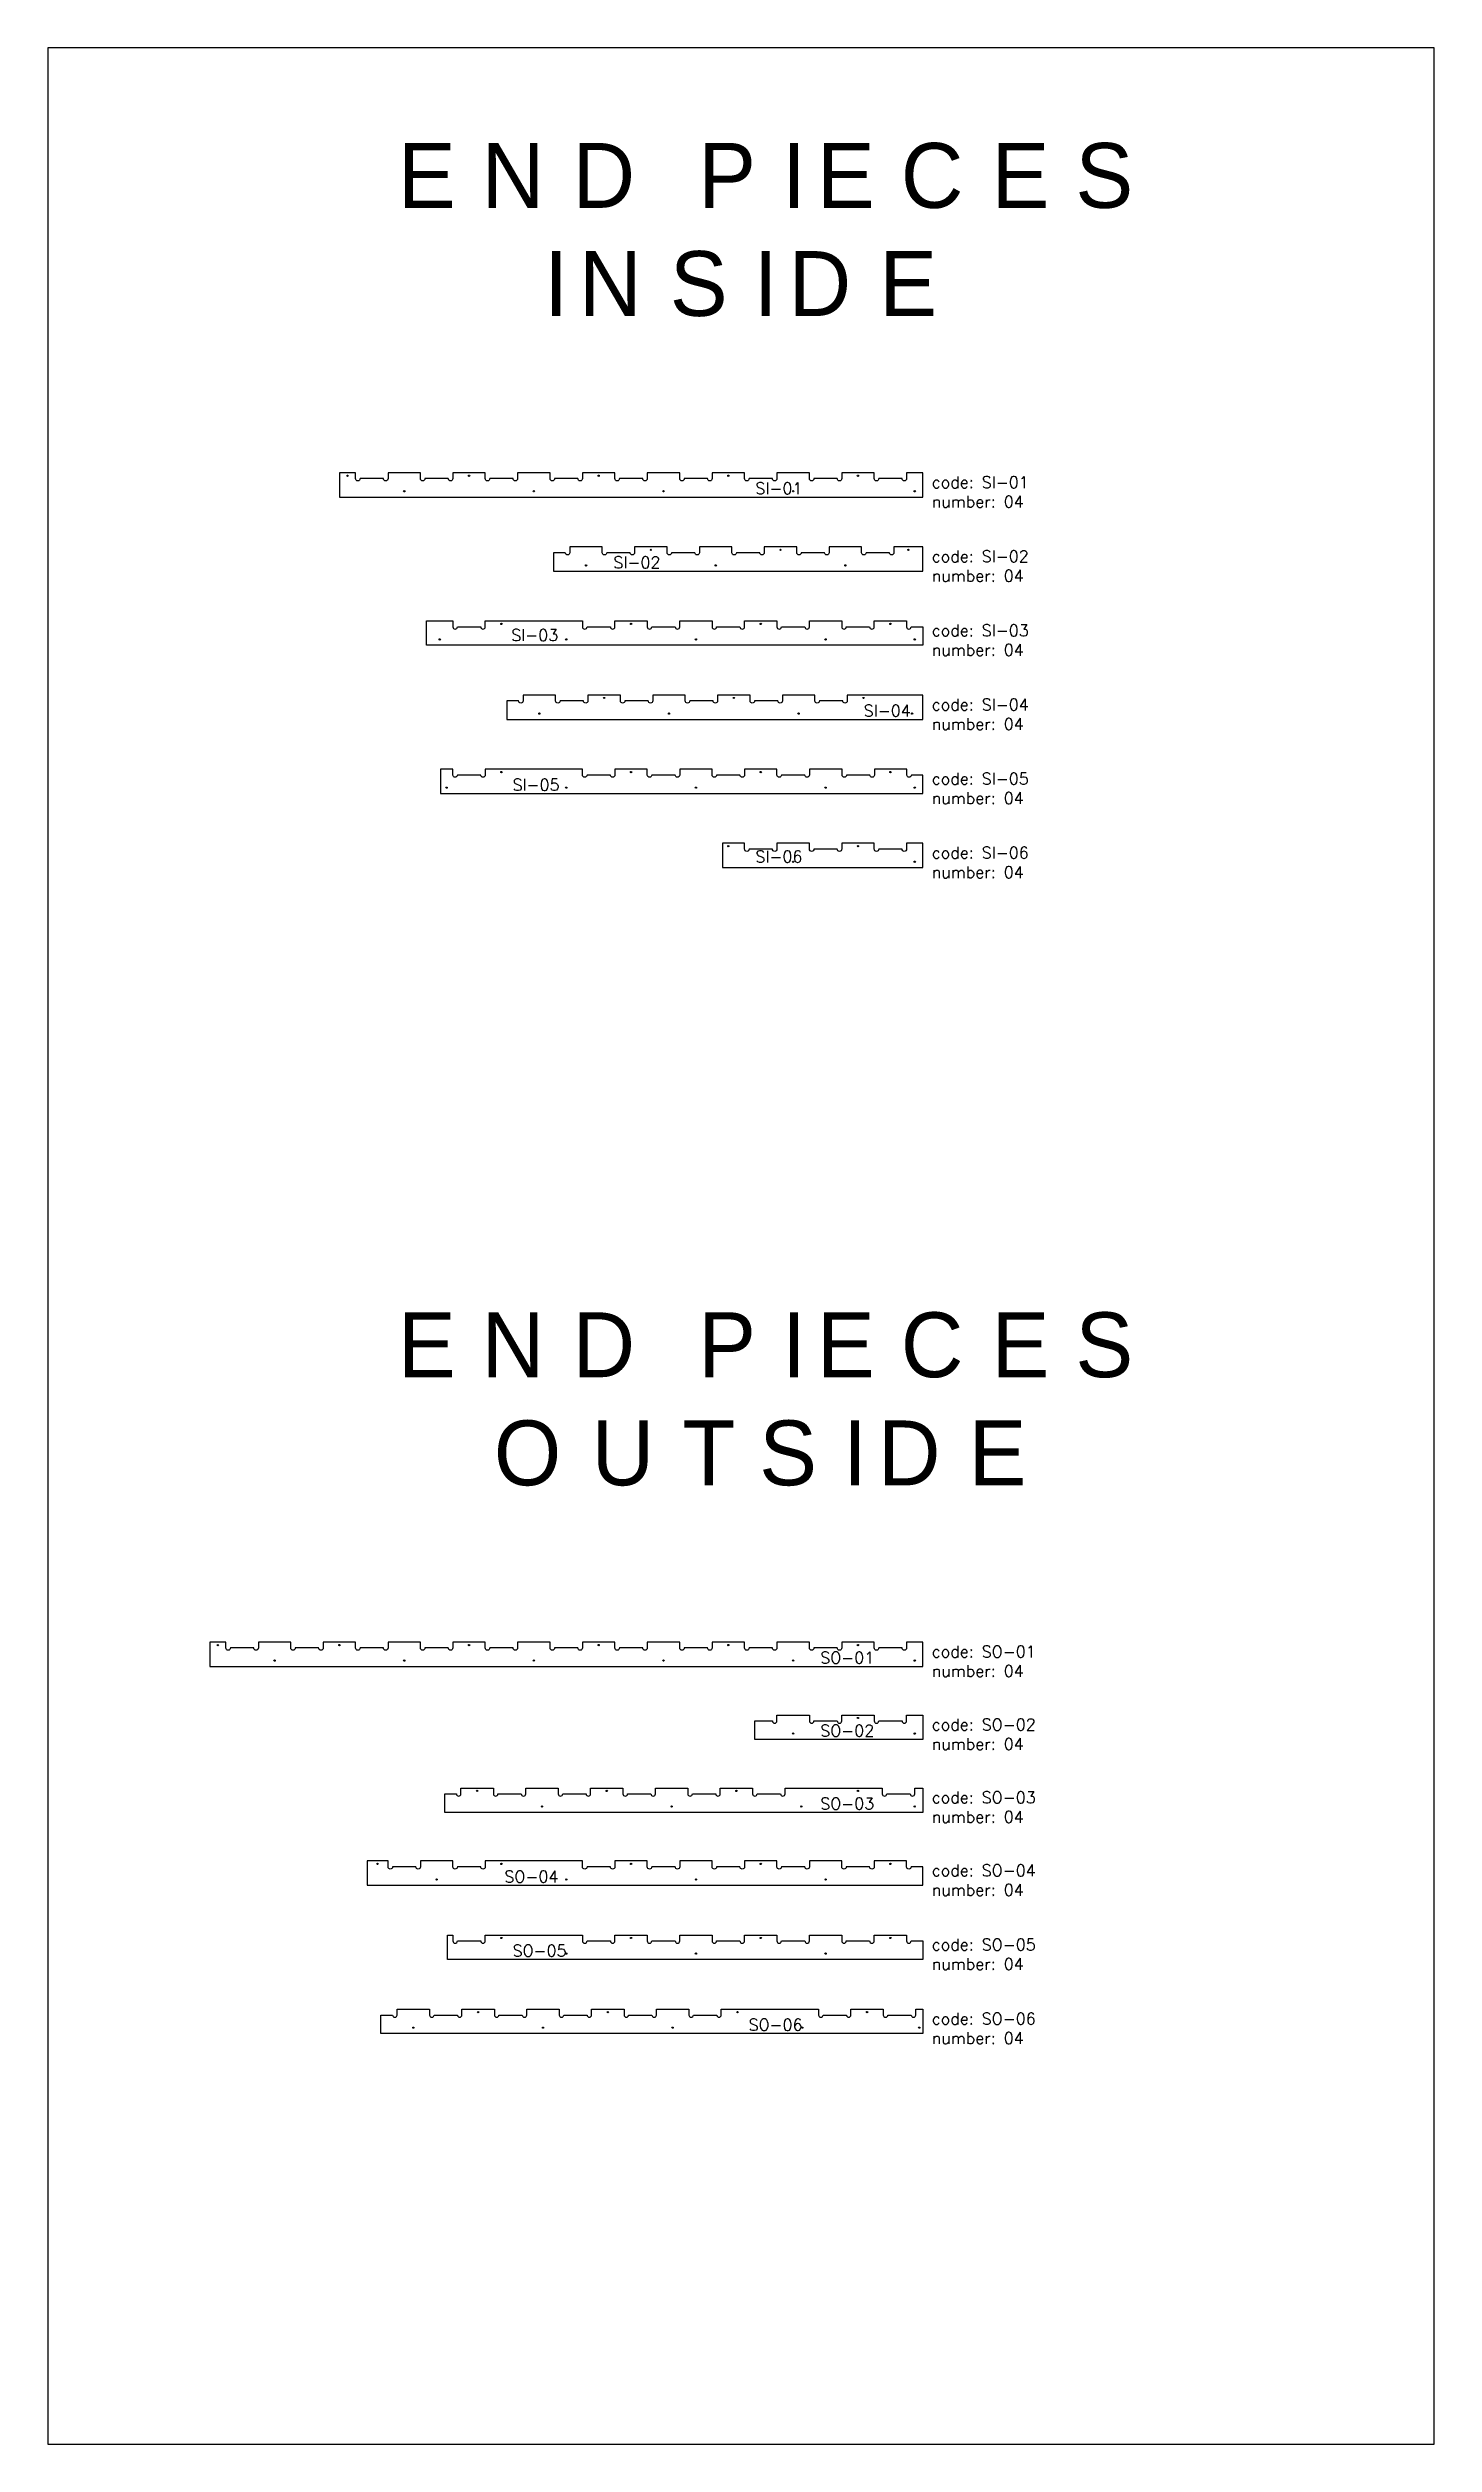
# Model space of a CAD drawing. Header units: millimetres. Extents: x -2063935 to 28085, y -14264 to 11271.
# Drawn here: x -9764 to -5487, y 906 to 8297 of the extents above; entities that cross this region are included whole.
import ezdxf

# ---------------------------------------------------------------- set-up
doc = ezdxf.new("R2010")
doc.units = ezdxf.units.MM
for name, color, linetype in [('codes', 1, 'Continuous'), ('collection', 9, 'Continuous'), ('drill holes d4mm x 50mm screws', 3, 'Continuous'), ('text', 4, 'Continuous')]:
    doc.layers.add(name, color=color, linetype=linetype)
doc.styles.get("Standard").update_dxf_attribs({"font": 'romans.shx'})

msp = doc.modelspace()

# ---------------------------------------------------------------- texts
at = {"layer": 'codes', "char_height": 36, "attachment_point": 4}
for s, heights, insert in [('SI-01', [0], (-7580.73444, 6938.13646)), ('SI-02', [0], (-8019.00261, 6709.59703)), ('SI-03', [0], (-8334.15817, 6485.40766)), ('SI-04', [0], (-7246.5294, 6252.51817)), ('SI-05', [0], (-8330.00261, 6023.97874)), ('SI-06', [36], (-7580.73444, 5802.51817)), ('SO-01', [0], (-7380.73444, 3331.55131)), ('SO-02', [0], (-7380.73444, 3106.55131)), ('SO-03', [0], (-7380.73444, 2881.55131)), ('SO-04', [0], (-8355.23254, 2656.55131)), ('SO-05', [0], (-8330.00261, 2428.01188)), ('SO-06', [0], (-7601.82772, 2199.47245))]:
    msp.add_mtext_dynamic_manual_height_columns(s, width=133.0311663, gutter_width=1, heights=heights, dxfattribs=dict(at, insert=insert))
at = {"layer": 'collection', "char_height": 200, "attachment_point": 1}
for s, insert in [('\\pi554.74;{\\fFranklin Gothic Medium|b0|i0|c0|p34;\\T1.45;END PIECES\\P\\pi1005.9;INSIDE}', (-9238.48511, 8003.23828)), ('\\pi554.74;{\\fFranklin Gothic Medium|b0|i0|c0|p34;\\T1.45;END PIECES\\P\\pi850.86;OUTSIDE}', (-9238.48511, 4396.65313))]:
    msp.add_mtext_dynamic_manual_height_columns(s, width=3211.8937594, gutter_width=1, heights=[846.39333], dxfattribs=dict(at, insert=insert))
at = {"layer": 'text', "char_height": 36, "attachment_point": 1}
for s, width, heights, insert in [('code: SI-01\\Pnumber: 04', 869.0787514, [165.61623], (-7036.60603, 6974.9936)), ('code: SI-02\\Pnumber: 04', 381.8606288, [158.72887], (-7036.60603, 6746.45417)), ('code: SI-03\\Pnumber: 04', 376.217249, [163.3137], (-7036.60603, 6517.91474)), ('code: SI-04\\Pnumber: 04', 390.9005587, [171.23617], (-7036.60603, 6289.37531)), ('code: SI-05\\Pnumber: 04', 391.820117, [181.48493], (-7036.60603, 6060.83588)), ('code: SI-06\\Pnumber: 04', 467.3647345, [161.58654], (-7036.60603, 5832.29645)), ('code: SO-01\\Pnumber: 04', 526.1719381, [205.09561], (-7036.60603, 3368.40845)), ('code: SO-02\\Pnumber: 04', 444.0556594, [165.03438], (-7036.60603, 3143.40845)), ('code: SO-03\\Pnumber: 04', 412.6377526, [146.5066], (-7036.60603, 2918.40845)), ('code: SO-04\\Pnumber: 04', 470.8299789, [192.89786], (-7036.60603, 2693.40845)), ('code: SO-05\\Pnumber: 04', 404.6484997, [124.77228], (-7036.60603, 2464.86902)), ('code: SO-06\\Pnumber: 04', 481.0918673, [179.08116], (-7036.60603, 2236.32959))]:
    msp.add_mtext_dynamic_manual_height_columns(s, width=width, gutter_width=1, heights=heights, dxfattribs=dict(at, insert=insert))

# ---------------------------------------------------------------- linework, layer by layer
at = {"color": 2}
for points in [[(-8864.21886, 6911.13646), (-7064.21886, 6911.13646), (-7064.21886, 6986.13646), (-7114.21886, 6986.13646), (-7114.21886, 6968.13646, -1), (-7128.21886, 6968.13646), (-7200.21886, 6968.13646, -1), (-7214.21886, 6968.13646), (-7214.21886, 6986.13646), (-7314.21886, 6986.13646), (-7314.21886, 6968.13646, -1), (-7328.21886, 6968.13646), (-7400.21886, 6968.13646, -1), (-7414.21886, 6968.13646), (-7414.21886, 6986.13646), (-7514.21886, 6986.13646), (-7514.21886, 6968.13646, -1), (-7528.21886, 6968.13646), (-7600.21886, 6968.13646, -1), (-7614.21886, 6968.13646), (-7614.21886, 6986.13646), (-7714.21886, 6986.13646), (-7714.21886, 6968.13646, -1), (-7728.21886, 6968.13646), (-7800.21886, 6968.13646, -1), (-7814.21886, 6968.13646), (-7814.21886, 6986.13646), (-7914.21886, 6986.13646), (-7914.21886, 6968.13646, -1), (-7928.21886, 6968.13646), (-8000.21886, 6968.13646, -1), (-8014.21886, 6968.13646), (-8014.21886, 6986.13646), (-8114.21886, 6986.13646), (-8114.21886, 6968.13646, -1), (-8128.21886, 6968.13646), (-8200.21886, 6968.13646, -1), (-8214.21886, 6968.13646), (-8214.21886, 6986.13646), (-8314.21886, 6986.13646), (-8314.21886, 6968.13646, -1), (-8328.21886, 6968.13646), (-8400.21886, 6968.13646, -1), (-8414.21886, 6968.13646), (-8414.21886, 6986.13646), (-8514.21886, 6986.13646), (-8514.21886, 6968.13646, -1), (-8528.21886, 6968.13646), (-8600.21886, 6968.13646, -1), (-8614.21886, 6968.13646), (-8614.21886, 6986.13646), (-8714.21886, 6986.13646), (-8714.21886, 6968.13646, -1), (-8728.21886, 6968.13646), (-8800.21886, 6968.13646, -1), (-8814.21886, 6968.13646), (-8814.21886, 6986.13646), (-8864.21886, 6986.13646), (-8864.21886, 6911.13646)], [(-7453.21886, 6757.59703), (-7553.21886, 6757.59703), (-7553.21886, 6739.59703, -1), (-7567.21886, 6739.59703), (-7639.21886, 6739.59703, -1), (-7653.21886, 6739.59703), (-7653.21886, 6757.59703), (-7753.21886, 6757.59703), (-7753.21886, 6739.59703, -1), (-7767.21886, 6739.59703), (-7839.21886, 6739.59703, -1), (-7853.21886, 6739.59703), (-7853.21886, 6757.59703), (-7953.21886, 6757.59703), (-7953.21886, 6739.59703, -1), (-7967.21886, 6739.59703), (-8039.21886, 6739.59703, -1), (-8053.21886, 6739.59703), (-8053.21886, 6757.59703), (-8153.21886, 6757.59703), (-8153.21886, 6739.59703, -1), (-8167.21886, 6739.59703), (-8203.21886, 6739.59703), (-8203.21886, 6682.59703), (-7064.21886, 6682.59703), (-7064.21886, 6757.59703), (-7153.21886, 6757.59703), (-7153.21886, 6739.59703, -1), (-7167.21886, 6739.59703), (-7239.21886, 6739.59703, -1), (-7253.21886, 6739.59703), (-7253.21886, 6757.59703), (-7353.21886, 6757.59703), (-7353.21886, 6739.59703, -1), (-7367.21886, 6739.59703), (-7439.21886, 6739.59703, -1), (-7453.21886, 6739.59703), (-7453.21886, 6757.59703)], [(-8114.21886, 6529.0576), (-8114.21886, 6511.0576, 1), (-8100.21886, 6511.0576), (-8028.21886, 6511.0576, 1), (-8014.21886, 6511.0576), (-8014.21886, 6529.0576), (-7914.21886, 6529.0576), (-7914.21886, 6511.0576, 1), (-7900.21886, 6511.0576), (-7828.21886, 6511.0576, 1), (-7814.21886, 6511.0576), (-7814.21886, 6529.0576), (-7714.21886, 6529.0576), (-7714.21886, 6511.0576, 1), (-7700.21886, 6511.0576), (-7628.21886, 6511.0576, 1), (-7614.21886, 6511.0576), (-7614.21886, 6529.0576), (-7514.21886, 6529.0576), (-7514.21886, 6511.0576, 1), (-7500.21886, 6511.0576), (-7428.21886, 6511.0576, 1), (-7414.21886, 6511.0576), (-7414.21886, 6529.0576), (-7314.21886, 6529.0576), (-7314.21886, 6511.0576, 1), (-7300.21886, 6511.0576), (-7228.21886, 6511.0576, 1), (-7214.21886, 6511.0576), (-7214.21886, 6529.0576), (-7114.21886, 6529.0576), (-7114.21886, 6511.0576, 1), (-7100.21886, 6511.0576), (-7064.21886, 6511.0576), (-7064.21886, 6454.0576), (-8595.21886, 6454.0576), (-8595.21886, 6529.0576), (-8514.21886, 6529.0576), (-8514.21886, 6511.0576, 1), (-8500.21886, 6511.0576), (-8428.21886, 6511.0576, 1), (-8414.21886, 6511.0576), (-8414.21886, 6529.0576), (-8114.21886, 6529.0576)], [(-8297.27243, 6300.51817), (-8297.27243, 6282.51817, -1), (-8311.27243, 6282.51817), (-8347.27243, 6282.51817), (-8347.27243, 6225.51817), (-7064.21886, 6225.51817), (-7064.21886, 6300.51817), (-7297.27243, 6300.51817), (-7297.27243, 6282.51817, -1), (-7311.27243, 6282.51817), (-7383.27243, 6282.51817, -1), (-7397.27243, 6282.51817), (-7397.27243, 6300.51817), (-7497.27243, 6300.51817), (-7497.27243, 6282.51817, -1), (-7511.27243, 6282.51817), (-7583.27243, 6282.51817, -1), (-7597.27243, 6282.51817), (-7597.27243, 6300.51817), (-7697.27243, 6300.51817), (-7697.27243, 6282.51817, -1), (-7711.27243, 6282.51817), (-7783.27243, 6282.51817, -1), (-7797.27243, 6282.51817), (-7797.27243, 6300.51817), (-7897.27243, 6300.51817), (-7897.27243, 6282.51817, -1), (-7911.27243, 6282.51817), (-7983.27243, 6282.51817, -1), (-7997.27243, 6282.51817), (-7997.27243, 6300.51817), (-8097.27243, 6300.51817), (-8097.27243, 6282.51817, -1), (-8111.27243, 6282.51817), (-8183.27243, 6282.51817, -1), (-8197.27243, 6282.51817), (-8197.27243, 6300.51817), (-8297.27243, 6300.51817)], [(-8014.21886, 6071.97874), (-8014.21886, 6053.97874, -1), (-8028.21886, 6053.97874), (-8100.21886, 6053.97874, -1), (-8114.21886, 6053.97874), (-8114.21886, 6071.97874), (-8414.21886, 6071.97874), (-8414.21886, 6053.97874, -1), (-8428.21886, 6053.97874), (-8500.21886, 6053.97874, -1), (-8514.21886, 6053.97874), (-8514.21886, 6071.97874), (-8552.44658, 6071.97874), (-8552.44658, 5996.97874), (-7064.21886, 5996.97874), (-7064.21886, 6053.97874), (-7099.44658, 6053.97874, -1), (-7113.44658, 6053.97874), (-7113.44658, 6071.97874), (-7213.44658, 6071.97874), (-7213.44658, 6053.97874, -1), (-7227.44658, 6053.97874), (-7299.44658, 6053.97874, -1), (-7313.44658, 6053.97874), (-7313.44658, 6071.97874), (-7414.21886, 6071.97874), (-7414.21886, 6053.97874, -1), (-7428.21886, 6053.97874), (-7500.21886, 6053.97874, -1), (-7514.21886, 6053.97874), (-7514.21886, 6071.97874), (-7614.21886, 6071.97874), (-7614.21886, 6053.97874, -1), (-7628.21886, 6053.97874), (-7700.21886, 6053.97874, -1), (-7714.21886, 6053.97874), (-7714.21886, 6071.97874), (-7814.21886, 6071.97874), (-7814.21886, 6053.97874, -1), (-7828.21886, 6053.97874), (-7900.21886, 6053.97874, -1), (-7914.21886, 6053.97874), (-7914.21886, 6071.97874), (-8014.21886, 6071.97874)], [(-7514.21886, 3154.55131), (-7414.21886, 3154.55131), (-7414.21886, 3136.55131, 1), (-7400.21886, 3136.55131), (-7328.21886, 3136.55131, 1), (-7314.21886, 3136.55131), (-7314.21886, 3154.55131), (-7214.21886, 3154.55131), (-7214.21886, 3136.55131, 1), (-7200.21886, 3136.55131), (-7128.21886, 3136.55131, 1), (-7114.21886, 3136.55131), (-7114.21886, 3154.55131), (-7064.21886, 3154.55131), (-7064.21886, 3079.55131), (-7582.21886, 3079.55131), (-7582.21886, 3136.55131), (-7528.21886, 3136.55131, 1), (-7514.21886, 3136.55131), (-7514.21886, 3154.55131)], [(-8289.21886, 2929.55131), (-8189.21886, 2929.55131), (-8189.21886, 2911.55131, 1), (-8175.21886, 2911.55131), (-8103.21886, 2911.55131, 1), (-8089.21886, 2911.55131), (-8089.21886, 2929.55131), (-7989.21886, 2929.55131), (-7989.21886, 2911.55131, 1), (-7975.21886, 2911.55131), (-7903.21886, 2911.55131, 1), (-7889.21886, 2911.55131), (-7889.21886, 2929.55131), (-7789.21886, 2929.55131), (-7789.21886, 2911.55131, 1), (-7775.21886, 2911.55131), (-7703.21886, 2911.55131, 1), (-7689.21886, 2911.55131), (-7689.21886, 2929.55131), (-7589.21886, 2929.55131), (-7589.21886, 2911.55131, 1), (-7575.21886, 2911.55131), (-7503.21886, 2911.55131, 1), (-7489.21886, 2911.55131), (-7489.21886, 2929.55131), (-7189.21886, 2929.55131), (-7189.21886, 2911.55131, 1), (-7175.21886, 2911.55131), (-7103.21886, 2911.55131, 1), (-7089.21886, 2911.55131), (-7089.21886, 2929.55131), (-7064.21886, 2929.55131), (-7064.21886, 2854.55131), (-8539.21886, 2854.55131), (-8539.21886, 2911.55131), (-8503.21886, 2911.55131, 1), (-8489.21886, 2911.55131), (-8489.21886, 2929.55131), (-8389.21886, 2929.55131), (-8389.21886, 2911.55131, 1), (-8375.21886, 2911.55131), (-8303.21886, 2911.55131, 1), (-8289.21886, 2911.55131), (-8289.21886, 2929.55131)], [(-7914.21886, 2704.55131), (-8014.21886, 2704.55131), (-8014.21886, 2686.55131, -1), (-8028.21886, 2686.55131), (-8100.21886, 2686.55131, -1), (-8114.21886, 2686.55131), (-8114.21886, 2704.55131), (-8414.21886, 2704.55131), (-8414.21886, 2686.55131, -1), (-8428.21886, 2686.55131), (-8500.21886, 2686.55131, -1), (-8514.21886, 2686.55131), (-8514.21886, 2704.55131), (-8614.21886, 2704.55131), (-8614.21886, 2686.55131, -1), (-8628.21886, 2686.55131), (-8700.21886, 2686.55131, -1), (-8714.21886, 2686.55131), (-8714.21886, 2704.55131), (-8778.81624, 2704.55131), (-8778.81624, 2629.55131), (-7064.21886, 2629.55131), (-7064.21886, 2686.55131), (-7100.21886, 2686.55131, -1), (-7114.21886, 2686.55131), (-7114.21886, 2704.55131), (-7214.21886, 2704.55131), (-7214.21886, 2686.55131, -1), (-7228.21886, 2686.55131), (-7300.21886, 2686.55131, -1), (-7314.21886, 2686.55131), (-7314.21886, 2704.55131), (-7414.21886, 2704.55131), (-7414.21886, 2686.55131, -1), (-7428.21886, 2686.55131), (-7500.21886, 2686.55131, -1), (-7514.21886, 2686.55131), (-7514.21886, 2704.55131), (-7614.21886, 2704.55131), (-7614.21886, 2686.55131, -1), (-7628.21886, 2686.55131), (-7700.21886, 2686.55131, -1), (-7714.21886, 2686.55131), (-7714.21886, 2704.55131), (-7814.21886, 2704.55131), (-7814.21886, 2686.55131, -1), (-7828.21886, 2686.55131), (-7900.21886, 2686.55131, -1), (-7914.21886, 2686.55131), (-7914.21886, 2704.55131)], [(-7114.21886, 2476.01188), (-7114.21886, 2458.01188, 1), (-7100.21886, 2458.01188), (-7064.21886, 2458.01188), (-7064.21886, 2401.01188), (-8530.86981, 2401.01188), (-8530.86981, 2476.01188), (-8514.21886, 2476.01188), (-8514.21886, 2458.01188, 1), (-8500.21886, 2458.01188), (-8428.21886, 2458.01188, 1), (-8414.21886, 2458.01188), (-8414.21886, 2476.01188), (-8114.21886, 2476.01188), (-8114.21886, 2458.01188, 1), (-8100.21886, 2458.01188), (-8028.21886, 2458.01188, 1), (-8014.21886, 2458.01188), (-8014.21886, 2476.01188), (-7914.21886, 2476.01188), (-7914.21886, 2458.01188, 1), (-7900.21886, 2458.01188), (-7828.21886, 2458.01188, 1), (-7814.21886, 2458.01188), (-7814.21886, 2476.01188), (-7714.21886, 2476.01188), (-7714.21886, 2458.01188, 1), (-7700.21886, 2458.01188), (-7628.21886, 2458.01188, 1), (-7614.21886, 2458.01188), (-7614.21886, 2476.01188), (-7514.21886, 2476.01188), (-7514.21886, 2458.01188, 1), (-7500.21886, 2458.01188), (-7428.21886, 2458.01188, 1), (-7414.21886, 2458.01188), (-7414.21886, 2476.01188), (-7314.21886, 2476.01188), (-7314.21886, 2458.01188, 1), (-7300.21886, 2458.01188), (-7228.21886, 2458.01188, 1), (-7214.21886, 2458.01188), (-7214.21886, 2476.01188), (-7114.21886, 2476.01188)], [(-7786.04396, 2247.47245), (-7786.04396, 2229.47245, 1), (-7772.04396, 2229.47245), (-7700.04396, 2229.47245, 1), (-7686.04396, 2229.47245), (-7686.04396, 2247.47245), (-7386.04396, 2247.47245), (-7386.04396, 2229.47245, 1), (-7372.04396, 2229.47245), (-7300.04396, 2229.47245, 1), (-7286.04396, 2229.47245), (-7286.04396, 2247.47245), (-7186.04396, 2247.47245), (-7186.04396, 2229.47245, 1), (-7172.04396, 2229.47245), (-7100.04396, 2229.47245, 1), (-7086.04396, 2229.47245), (-7086.04396, 2247.47245), (-7064.21886, 2247.47245), (-7064.21886, 2172.47245), (-8736.04396, 2172.47245), (-8736.04396, 2229.47245), (-8700.04396, 2229.47245, 1), (-8686.04396, 2229.47245), (-8686.04396, 2247.47245), (-8586.04396, 2247.47245), (-8586.04396, 2229.47245, 1), (-8572.04396, 2229.47245), (-8500.04396, 2229.47245, 1), (-8486.04396, 2229.47245), (-8486.04396, 2247.47245), (-8386.04396, 2247.47245), (-8386.04396, 2229.47245, 1), (-8372.04396, 2229.47245), (-8300.04396, 2229.47245, 1), (-8286.04396, 2229.47245), (-8286.04396, 2247.47245), (-8186.04396, 2247.47245), (-8186.04396, 2229.47245, 1), (-8172.04396, 2229.47245), (-8100.04396, 2229.47245, 1), (-8086.04396, 2229.47245), (-8086.04396, 2247.47245), (-7986.04396, 2247.47245), (-7986.04396, 2229.47245, 1), (-7972.04396, 2229.47245), (-7900.04396, 2229.47245, 1), (-7886.04396, 2229.47245), (-7886.04396, 2247.47245), (-7786.04396, 2247.47245)]]:
    msp.add_lwpolyline(points, format="xyb", dxfattribs=at)
for points in [[(-7682.21886, 5768.43931), (-7064.21886, 5768.43931), (-7064.21886, 5843.43931), (-7114.21886, 5843.43931), (-7114.21886, 5825.43931, -1), (-7128.21886, 5825.43931), (-7200.21886, 5825.43931, -1), (-7214.21886, 5825.43931), (-7214.21886, 5843.43931), (-7314.21886, 5843.43931), (-7314.21886, 5825.43931, -1), (-7328.21886, 5825.43931), (-7400.21886, 5825.43931, -1), (-7414.21886, 5825.43931), (-7414.21886, 5843.43931), (-7514.21886, 5843.43931), (-7514.21886, 5825.43931, -1), (-7528.21886, 5825.43931), (-7600.21886, 5825.43931, -1), (-7614.21886, 5825.43931), (-7614.21886, 5843.43931), (-7682.21886, 5843.43931)], [(-7064.21886, 3379.55131), (-7114.21886, 3379.55131), (-7114.21886, 3361.55131, -1), (-7128.21886, 3361.55131), (-7200.21886, 3361.55131, -1), (-7214.21886, 3361.55131), (-7214.21886, 3379.55131), (-7314.21886, 3379.55131), (-7314.21886, 3361.55131, -1), (-7328.21886, 3361.55131), (-7400.21886, 3361.55131, -1), (-7414.21886, 3361.55131), (-7414.21886, 3379.55131), (-7514.21886, 3379.55131), (-7514.21886, 3361.55131, -1), (-7528.21886, 3361.55131), (-7600.21886, 3361.55131, -1), (-7614.21886, 3361.55131), (-7614.21886, 3379.55131), (-7714.21886, 3379.55131), (-7714.21886, 3361.55131, -1), (-7728.21886, 3361.55131), (-7800.21886, 3361.55131, -1), (-7814.21886, 3361.55131), (-7814.21886, 3379.55131), (-7914.21886, 3379.55131), (-7914.21886, 3361.55131, -1), (-7928.21886, 3361.55131), (-8000.21886, 3361.55131, -1), (-8014.21886, 3361.55131), (-8014.21886, 3379.55131), (-8114.21886, 3379.55131), (-8114.21886, 3361.55131, -1), (-8128.21886, 3361.55131), (-8200.21886, 3361.55131, -1), (-8214.21886, 3361.55131), (-8214.21886, 3379.55131), (-8314.21886, 3379.55131), (-8314.21886, 3361.55131, -1), (-8328.21886, 3361.55131), (-8400.21886, 3361.55131, -1), (-8414.21886, 3361.55131), (-8414.21886, 3379.55131), (-8514.21886, 3379.55131), (-8514.21886, 3361.55131, -1), (-8528.21886, 3361.55131), (-8600.21886, 3361.55131, -1), (-8614.21886, 3361.55131), (-8614.21886, 3379.55131), (-8714.21886, 3379.55131), (-8714.21886, 3361.55131, -1), (-8728.21886, 3361.55131), (-8800.21886, 3361.55131, -1), (-8814.21886, 3361.55131), (-8814.21886, 3379.55131), (-8914.21886, 3379.55131), (-8914.21886, 3361.55131, -1), (-8928.21886, 3361.55131), (-9000.21886, 3361.55131, -1), (-9014.21886, 3361.55131), (-9014.21886, 3379.55131), (-9114.21886, 3379.55131), (-9114.21886, 3361.55131, -1), (-9128.21886, 3361.55131), (-9200.21886, 3361.55131, -1), (-9214.21886, 3361.55131), (-9214.21886, 3379.55131), (-9264.21886, 3379.55131), (-9264.21886, 3304.55131), (-7064.21886, 3304.55131)]]:
    msp.add_lwpolyline(points, format="xyb", close=True, dxfattribs=at)
at = {"layer": 'collection'}
msp.add_lwpolyline([(-5486.75045, 8296.50093), (-9763.50431, 8296.50093), (-9763.50431, 906.12007), (-5486.75045, 906.12007)], close=True, dxfattribs=at)
at = {"layer": 'drill holes d4mm x 50mm screws'}
for centre in [(-8839.21886, 6977.13646), (-8464.21886, 6977.13646), (-8064.21886, 6977.13646), (-7664.21886, 6977.13646), (-7264.21886, 6977.13646), (-8664.21886, 6929.13646), (-8264.21886, 6929.13646), (-7864.21886, 6929.13646), (-7464.21886, 6929.13646), (-7089.21886, 6929.13646), (-7903.21886, 6748.59703), (-7503.21886, 6748.59703), (-7108.71886, 6748.59703), (-8103.21886, 6700.59703), (-7703.21886, 6700.59703), (-7303.21886, 6700.59703), (-8364.21886, 6520.0576), (-7964.21886, 6520.0576), (-7564.21886, 6520.0576), (-7164.21886, 6520.0576), (-8554.71886, 6472.0576), (-8164.21886, 6472.0576), (-7764.21886, 6472.0576), (-7364.21886, 6472.0576), (-7089.21886, 6472.0576), (-8047.27243, 6291.51817), (-7647.27243, 6291.51817), (-7247.27243, 6291.51817), (-8247.27243, 6243.51817), (-7847.27243, 6243.51817), (-7447.27243, 6243.51817), (-7097.27243, 6243.51817), (-8364.21886, 6062.97874), (-7964.21886, 6062.97874), (-7564.21886, 6062.97874), (-7164.21886, 6062.97874), (-8533.33272, 6014.97874), (-8164.21886, 6014.97874), (-7764.21886, 6014.97874), (-7364.21886, 6014.97874), (-7089.21886, 6014.97874), (-7664.21886, 5834.43931), (-7464.21886, 5786.43931), (-7264.21886, 5834.43931), (-7089.21886, 5786.43931), (-9239.21886, 3370.55131), (-8864.21886, 3370.55131), (-8464.21886, 3370.55131), (-8064.21886, 3370.55131), (-7664.21886, 3370.55131), (-7264.21886, 3370.55131), (-9064.21886, 3322.55131), (-8664.21886, 3322.55131), (-8264.21886, 3322.55131), (-7864.21886, 3322.55131), (-7464.21886, 3322.55131), (-7089.21886, 3322.55131), (-7264.28802, 3145.55131), (-7464.21886, 3097.55131), (-7089.21886, 3097.55131), (-8439.21886, 2920.55131), (-8039.21886, 2920.55131), (-7639.21886, 2920.55131), (-7264.21886, 2920.55131), (-8239.21886, 2872.55131), (-7839.21886, 2872.55131), (-7439.21886, 2872.55131), (-7089.21886, 2872.55131), (-8746.51755, 2695.55131), (-8364.21886, 2695.55131), (-7964.21886, 2695.55131), (-7564.21886, 2695.55131), (-7164.21886, 2695.55131), (-8564.21886, 2647.55131), (-8164.21886, 2647.55131), (-7764.21886, 2647.55131), (-7364.21886, 2647.55131), (-8364.21886, 2467.01188), (-7964.21886, 2467.01188), (-7564.21886, 2467.01188), (-7164.21886, 2467.01188), (-8164.21886, 2419.01188), (-7764.21886, 2419.01188), (-7364.21886, 2419.01188), (-8436.04396, 2238.47245), (-8036.04396, 2238.47245), (-7636.04396, 2238.47245), (-7236.04396, 2238.47245), (-8636.04396, 2190.47245), (-8236.04396, 2190.47245), (-7836.04396, 2190.47245), (-7436.04396, 2190.47245), (-7075.13141, 2190.47245)]:
    msp.add_circle(centre, 2, dxfattribs=at)

msp.set_redraw_order([(e.dxf.handle, doc.entitydb.next_handle()) for e in msp.query("TEXT MTEXT ATTDEF DIMENSION ARC_DIMENSION")])  # texts and dimensions are drawn at this point

doc.saveas('drawing.dxf')
